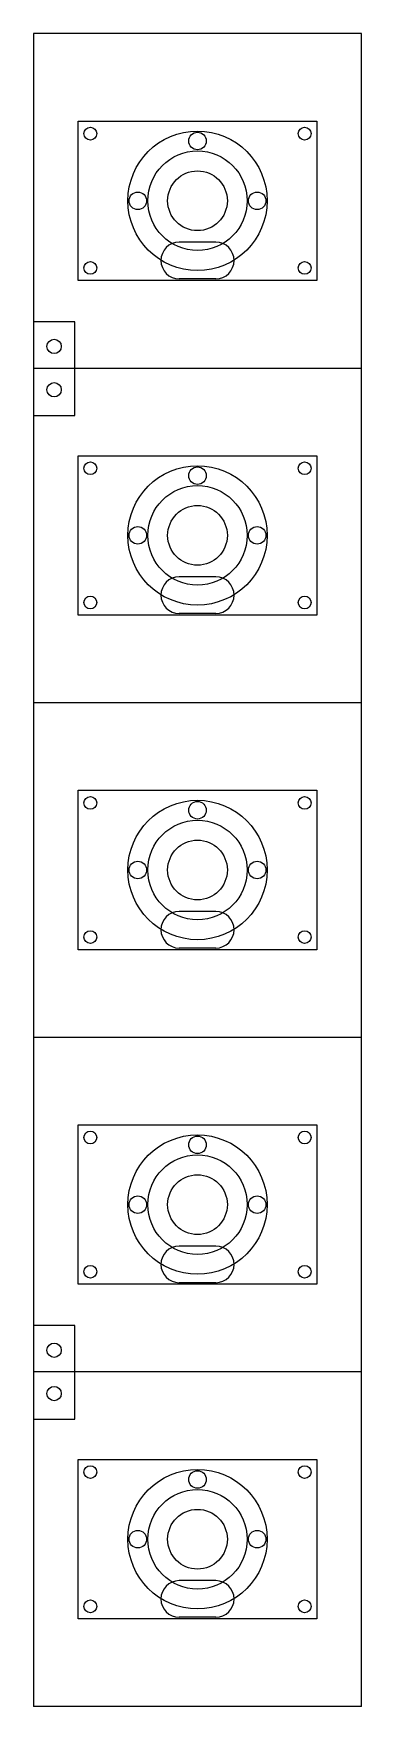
# Model space of a CAD drawing. Header units: inches. Extents: x 25.4 to 62.3, y -2 to 24.2.
# Drawn here: x 58.21 to 62.34, y 1.87 to 22.87 of the extents above; entities that cross this region are included whole.
import ezdxf

# ---------------------------------------------------------------- set-up
doc = ezdxf.new("R2010")
doc.units = ezdxf.units.IN
doc.header["$MEASUREMENT"] = 0
doc.linetypes.add('ACAD_ISO02W100', pattern=[15, 12, -3])
doc.layers.add('Reference', color=5, linetype='ACAD_ISO02W100')

msp = doc.modelspace()

# ---------------------------------------------------------------- linework, layer by layer
for p, q in [((58.21167, 22.87344), (58.21167, 1.87344)), ((62.33667, 22.87344), (58.21167, 22.87344)), ((62.33667, 1.87344), (62.33667, 22.87344)), ((60.50417, 20.25344), (60.04417, 20.25344)), ((60.50417, 19.79344), (60.04417, 19.79344)), ((60.50417, 16.05344), (60.04417, 16.05344)), ((60.50417, 15.59344), (60.04417, 15.59344)), ((60.50417, 11.85344), (60.04417, 11.85344)), ((60.50417, 11.39344), (60.04417, 11.39344)), ((60.50417, 7.65344), (60.04417, 7.65344)), ((60.50417, 7.19344), (60.04417, 7.19344)), ((60.50417, 3.45344), (60.04417, 3.45344)), ((60.50417, 2.99344), (60.04417, 2.99344)), ((62.33667, 1.87344), (58.21167, 1.87344))]:
    msp.add_line(p, q)
for centre, radius in [((58.92717, 21.61593), 0.08), ((60.27417, 21.52344), 0.11), ((61.62116, 21.61593), 0.08), ((60.27417, 20.77344), 0.375), ((59.52417, 20.77344), 0.11), ((61.02417, 20.77344), 0.11), ((58.92717, 19.93094), 0.08), ((61.62116, 19.93094), 0.08), ((58.47242, 18.94544), 0.09), ((58.47242, 18.40144), 0.09), ((58.92717, 17.41593), 0.08), ((60.27417, 17.32344), 0.11), ((61.62116, 17.41593), 0.08), ((60.27417, 16.57344), 0.375), ((59.52417, 16.57344), 0.11), ((61.02417, 16.57344), 0.11), ((58.92717, 15.73094), 0.08), ((61.62116, 15.73094), 0.08), ((58.92717, 13.21593), 0.08), ((60.27417, 13.12344), 0.11), ((61.62116, 13.21593), 0.08), ((60.27417, 12.37344), 0.375), ((59.52417, 12.37344), 0.11), ((61.02417, 12.37344), 0.11), ((58.92717, 11.53094), 0.08), ((61.62116, 11.53094), 0.08), ((58.92717, 9.01593), 0.08), ((60.27417, 8.92344), 0.11), ((61.62116, 9.01593), 0.08), ((60.27417, 8.17344), 0.375), ((59.52417, 8.17344), 0.11), ((61.02417, 8.17344), 0.11), ((58.92717, 7.33094), 0.08), ((61.62116, 7.33094), 0.08), ((58.47242, 6.34544), 0.09), ((58.47242, 5.80144), 0.09), ((58.92717, 4.81593), 0.08), ((60.27417, 4.72344), 0.11), ((61.62116, 4.81593), 0.08), ((60.27417, 3.97344), 0.375), ((59.52417, 3.97344), 0.11), ((61.02417, 3.97344), 0.11), ((58.92717, 3.13094), 0.08), ((61.62116, 3.13094), 0.08)]:
    msp.add_circle(centre, radius)
for centre, start, end in [((60.04417, 20.02344), 90, 270), ((60.50417, 20.02344), 270, 90), ((60.04417, 15.82344), 90, 270), ((60.50417, 15.82344), 270, 90), ((60.04417, 11.62344), 90, 270), ((60.50417, 11.62344), 270, 90), ((60.04417, 7.42344), 90, 270), ((60.50417, 7.42344), 270, 90), ((60.04417, 3.22344), 90, 270), ((60.50417, 3.22344), 270, 90)]:
    msp.add_arc(centre, 0.23, start, end)
at = {"layer": 'Reference'}
for p, q in [((58.21167, 18.67344), (62.33667, 18.67344)), ((62.33667, 14.47344), (58.21167, 14.47344)), ((58.21167, 10.27344), (62.33667, 10.27344)), ((62.33667, 6.07344), (58.21167, 6.07344))]:
    msp.add_line(p, q, dxfattribs=at)
for points in [[(58.77417, 19.77344), (58.77417, 21.77343), (61.77416, 21.77343), (61.77416, 19.77344)], [(58.73317, 19.25444), (58.21167, 19.25444), (58.21167, 18.07944), (58.73317, 18.07944)], [(58.77417, 15.57344), (58.77417, 17.57343), (61.77416, 17.57343), (61.77416, 15.57344)], [(58.77417, 11.37344), (58.77417, 13.37343), (61.77416, 13.37343), (61.77416, 11.37344)], [(58.77417, 7.17344), (58.77417, 9.17343), (61.77416, 9.17343), (61.77416, 7.17344)], [(58.73317, 6.65444), (58.21167, 6.65444), (58.21167, 5.47944), (58.73317, 5.47944)], [(58.77417, 2.97344), (58.77417, 4.97343), (61.77416, 4.97343), (61.77416, 2.97344)]]:
    msp.add_lwpolyline(points, close=True, dxfattribs=at)
for centre, radius in [((60.27417, 20.77344), 0.875), ((60.27417, 20.77344), 0.625), ((60.27417, 16.57344), 0.875), ((60.27417, 16.57344), 0.625), ((60.27417, 12.37344), 0.875), ((60.27417, 12.37344), 0.625), ((60.27417, 8.17344), 0.875), ((60.27417, 8.17344), 0.625), ((60.27417, 3.97344), 0.875), ((60.27417, 3.97344), 0.625)]:
    msp.add_circle(centre, radius, dxfattribs=at)

doc.saveas('drawing.dxf')
